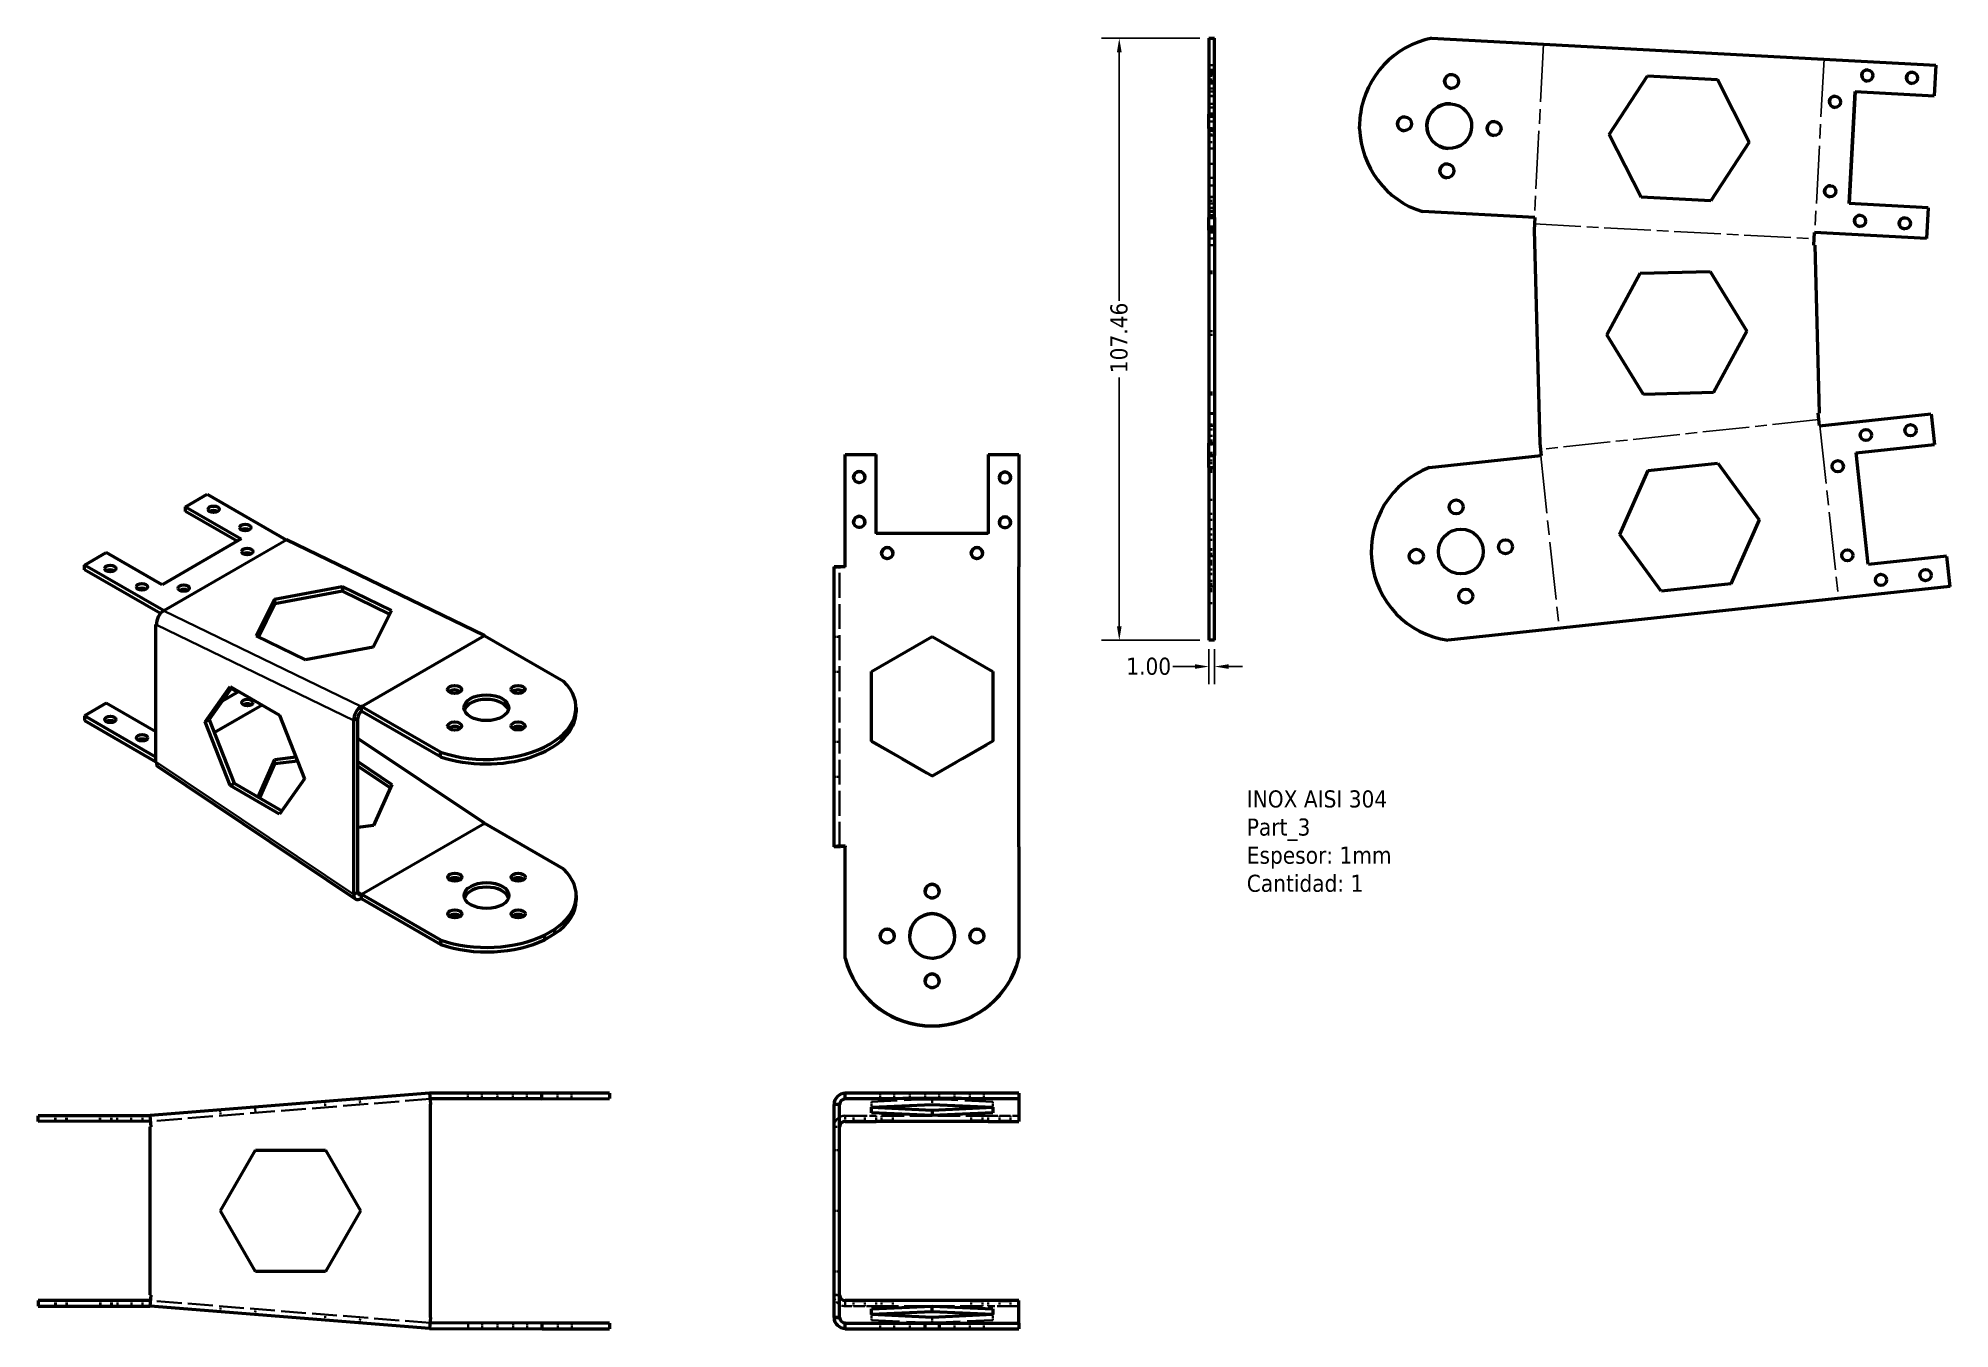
# Model space of a CAD drawing. Header units: millimetres. Extents: x 45 to 386, y 48 to 278.
import ezdxf

# ---------------------------------------------------------------- set-up
doc = ezdxf.new("R2010")
doc.units = ezdxf.units.MM
doc.linetypes.add('CHAIN', pattern=[0.3543, 0.2362, -0.0295, 0.0591, -0.0295])
doc.linetypes.add('DASHED', pattern=[0.2068, 0.1655, -0.0413])
for name, color, linetype, lineweight in [('Bend Centerline (ANSI)', 7, 'CHAIN', 25), ('Dimension (ANSI)', 7, 'Continuous', 25), ('Hidden (ANSI)', 7, 'DASHED', 35), ('Symbol (ANSI)', 7, 'Continuous', 25), ('Visible (ANSI)', 7, 'Continuous', 50), ('Visible Narrow (ANSI)', 7, 'Continuous', 35)]:
    doc.layers.add(name, color=color, linetype=linetype, lineweight=lineweight)
doc.styles.add('Note Text (ANSI)', font='tahoma.ttf')
doc.dimstyles.new('Default - mm (ANSI)', dxfattribs={"dimtxt": 3.048, "dimasz": 2.5, "dimexe": 3.175, "dimexo": 1.6002, "dimgap": 0.8, "dimtad": 0, "dimtoh": 1, "dimrnd": 1e-08, "dimzin": 4, "dimdsep": 46, "dimtxsty": 'Note Text (ANSI)', "dimcen": 0.09, "dimdle": 10, "dimclrd": 256, "dimclre": 256, "dimclrt": 256, "dimadec": 1, "dimazin": 1, "dimtfac": 1, "dimtofl": 0, "dimtmove": 0, "dimatfit": 3, "dimfxl": 0, "dimtolj": 1, "dimtzin": 4, "dimlwd": -1, "dimlwe": -1, "dimarcsym": 0})

msp = doc.modelspace()

# ---------------------------------------------------------------- texts
at = {"layer": 'Symbol (ANSI)', "insert": (260.401, 143.809), "char_height": 3.048, "width": 27.21711, "attachment_point": 1, "line_spacing_factor": 0.987884, "style": 'Note Text (ANSI)'}
msp.add_mtext('{\\fTahoma|b0|i0;INOX AISI 304\\P\\fTahoma|b0|i0;Part_3\\P\\fTahoma|b0|i0;Espesor: 1mm\\P\\fTahoma|b0|i0;Cantidad: 1}', dxfattribs=at)

# ---------------------------------------------------------------- blocks, each defined once
blk = doc.blocks.new('*D4')
at = {"layer": 'Defpoints', "color": 0}
for p in [(253.65, 278.07), (237.65, 170.61), (253.65, 170.61)]:
    blk.add_point(p, dxfattribs=at)
at = {"layer": 'Dimension (ANSI)'}
for p, q in [((252.05, 278.07), (234.47, 278.07)), ((237.65, 275.57), (237.65, 231.19)), ((237.65, 173.11), (237.65, 217.48)), ((252.05, 170.61), (234.47, 170.61))]:
    blk.add_line(p, q, dxfattribs=at)
for points in [[(237.23, 275.57), (238.07, 275.57), (237.65, 278.07)], [(237.23, 173.11), (238.07, 173.11), (237.65, 170.61)]]:
    blk.add_solid(points, dxfattribs=at)
at = {"layer": 'Dimension (ANSI)', "insert": (236.06, 218.28), "char_height": 3.048, "attachment_point": 1, "rotation": 90, "style": 'Note Text (ANSI)'}
blk.add_mtext('\\A1;107.46', dxfattribs=at)
blk = doc.blocks.new('*D5')
at = {"layer": 'Defpoints', "color": 0}
for p in [(253.65, 170.61), (254.65, 170.61), (254.65, 165.91)]:
    blk.add_point(p, dxfattribs=at)
at = {"layer": 'Dimension (ANSI)'}
for p, q in [((253.65, 169.01), (253.65, 162.74)), ((254.65, 169.01), (254.65, 162.74)), ((251.15, 165.91), (247.2, 165.91)), ((257.15, 165.91), (259.65, 165.91))]:
    blk.add_line(p, q, dxfattribs=at)
for points in [[(251.15, 166.33), (251.15, 165.5), (253.65, 165.91)], [(257.15, 166.33), (257.15, 165.5), (254.65, 165.91)]]:
    blk.add_solid(points, dxfattribs=at)
at = {"layer": 'Dimension (ANSI)', "insert": (238.9, 167.5), "char_height": 3.048, "attachment_point": 1, "style": 'Note Text (ANSI)'}
blk.add_mtext('\\A1;1.00', dxfattribs=at)

# ---------------------------------------------------------------- dimensions: what is measured, and where the dimension line sits
at = {"layer": 'Dimension (ANSI)'}
for base, p1, p2, angle, picture, middle in [((237.65, 170.607), (253.65, 278.068), (253.65, 170.607), 90, '*D4', (237.65, 224.337)), ((254.65, 165.915), (253.65, 170.607), (254.65, 170.607), 180, '*D5', (242.651, 165.915))]:
    dim = msp.add_linear_dim(base=base, p1=p1, p2=p2, angle=angle, dimstyle='Default - mm (ANSI)', override={"dimgap": 0.8, "dimtoh": 0, "dimdec": 2, "dimtol": 0, "dimlim": 0, "dimtp": 0, "dimtm": 0, "dimtdec": 2, "dimatfit": 1}, dxfattribs=at)
    dim.commit()
    dim.dimension.update_dxf_attribs({"geometry": picture, "text_midpoint": middle, "dimtype": 160})

# ---------------------------------------------------------------- linework, layer by layer
at = {"layer": 'Bend Centerline (ANSI)', "ltscale": 43.748238}
for p, q in [((313.366, 277.005), (311.719, 246.049)), ((363.411, 274.342), (361.763, 243.385)), ((362.684, 208.878), (365.979, 178.054)), ((312.852, 203.552), (316.147, 172.727))]:
    msp.add_line(p, q, dxfattribs=at)
at = {"layer": 'Bend Centerline (ANSI)', "ltscale": 35.282658}
for p, q in [((311.715, 244.916), (361.647, 242.259)), ((362.507, 209.997), (312.788, 204.682))]:
    msp.add_line(p, q, dxfattribs=at)
at = {"layer": 'Hidden (ANSI)', "ltscale": 1.903676}
for p, q in [((253.65, 273.28), (254.65, 273.28)), ((254.65, 271.337), (253.65, 271.337)), ((254.65, 270.673), (253.65, 270.673)), ((254.65, 267.788), (253.65, 267.788)), ((254.65, 260.86), (253.65, 260.86)), ((254.65, 259.531), (253.65, 259.531)), ((254.65, 249.717), (253.65, 249.717)), ((254.65, 249.053), (253.65, 249.053)), ((253.65, 247.816), (254.65, 247.816)), ((253.65, 243.388), (254.65, 243.388)), ((253.65, 242.324), (254.65, 242.324)), ((254.65, 241.13), (253.65, 241.13)), ((253.65, 241.121), (254.65, 241.121)), ((254.65, 236.451), (253.65, 236.451)), ((254.65, 236.118), (253.65, 236.118)), ((254.65, 225.797), (253.65, 225.797)), ((254.65, 225.13), (253.65, 225.13)), ((254.65, 214.808), (253.65, 214.808)), ((254.65, 214.475), (253.65, 214.475)), ((253.65, 211.138), (254.65, 211.138)), ((253.65, 211.121), (254.65, 211.121)), ((253.65, 211.002), (254.65, 211.002)), ((254.65, 209.091), (253.65, 209.091)), ((253.65, 208.872), (254.65, 208.872)), ((254.65, 208.24), (253.65, 208.24)), ((254.65, 207.091), (253.65, 207.091)), ((254.65, 206.24), (253.65, 206.24)), ((254.65, 205.533), (253.65, 205.533)), ((254.65, 204.037), (253.65, 204.037)), ((254.65, 202.676), (253.65, 202.676)), ((254.65, 202.231), (253.65, 202.231)), ((190.25, 199.734), (190.25, 199.733)), ((192.25, 199.734), (192.25, 199.733)), ((216.25, 199.656), (216.25, 199.654)), ((218.25, 199.656), (218.25, 199.654)), ((254.65, 200.902), (253.65, 200.902)), ((254.65, 200.676), (253.65, 200.676)), ((254.65, 195.646), (253.65, 195.646)), ((190.25, 191.734), (190.25, 191.733)), ((192.25, 191.734), (192.25, 191.733)), ((216.25, 191.656), (216.25, 191.654)), ((218.25, 191.656), (218.25, 191.654)), ((254.65, 193.146), (253.65, 193.146)), ((254.65, 192.131), (253.65, 192.131)), ((194.25, 189.656), (194.25, 189.654)), ((214.25, 189.656), (214.25, 189.654)), ((254.65, 190.441), (253.65, 190.441)), ((254.65, 189.474), (253.65, 189.474)), ((254.65, 188.541), (253.65, 188.541)), ((195.25, 186.156), (195.25, 186.154)), ((197.25, 186.156), (197.25, 186.154)), ((211.25, 186.156), (211.25, 186.154)), ((213.25, 186.156), (213.25, 186.154)), ((254.65, 186.841), (253.65, 186.841)), ((254.65, 186.766), (253.65, 186.766)), ((254.65, 186.041), (253.65, 186.041)), ((253.65, 185.646), (254.65, 185.646)), ((254.65, 184.766), (253.65, 184.766)), ((254.65, 184.341), (253.65, 184.341)), ((187.75, 183.575), (186.75, 183.575)), ((188.75, 183.654), (188.75, 183.734)), ((254.65, 184.15), (253.65, 184.15)), ((254.65, 183.23), (253.65, 183.23)), ((254.65, 182.441), (253.65, 182.441)), ((254.65, 182.379), (253.65, 182.379)), ((254.65, 181.23), (253.65, 181.23)), ((254.65, 180.703), (253.65, 180.703)), ((254.65, 180.379), (253.65, 180.379)), ((253.65, 180.177), (254.65, 180.177)), ((254.65, 179.736), (253.65, 179.736)), ((254.65, 179.374), (253.65, 179.374)), ((254.65, 177.236), (253.65, 177.236)), ((186.75, 171.233), (187.75, 171.233)), ((186.75, 164.983), (187.75, 164.983)), ((186.75, 152.483), (187.75, 152.483)), ((193.425, 152.582), (193.425, 152.503)), ((215.076, 152.582), (215.076, 152.503)), ((186.75, 146.233), (187.75, 146.233)), ((204.25, 146.352), (204.25, 146.272)), ((203, 125.812), (203, 125.811)), ((205.5, 125.812), (205.5, 125.811)), ((195, 117.812), (195, 117.811)), ((197.5, 117.812), (197.5, 117.811)), ((200.25, 117.812), (200.25, 117.811)), ((208.25, 117.812), (208.25, 117.811)), ((211, 117.812), (211, 117.811)), ((213.5, 117.812), (213.5, 117.811)), ((203, 109.812), (203, 109.811)), ((205.5, 109.812), (205.5, 109.811)), ((102.13, 88.74), (102.21, 87.743)), ((121.42, 89.752), (121.421, 88.752)), ((123.92, 89.755), (123.921, 88.755)), ((126.67, 89.758), (126.671, 88.758)), ((129.42, 89.762), (129.421, 88.762)), ((131.92, 89.765), (131.921, 88.765)), ((134.67, 89.769), (134.671, 88.769)), ((137.42, 89.772), (137.421, 88.772)), ((139.92, 89.775), (139.921, 88.775)), ((195, 89.763), (195, 88.763)), ((197.5, 89.763), (197.5, 88.763)), ((200.25, 89.763), (200.25, 88.763)), ((203, 89.774), (203, 88.774)), ((204.25, 88.74), (204.25, 87.743)), ((205.5, 89.774), (205.5, 88.774)), ((208.25, 89.763), (208.25, 88.763)), ((211, 89.763), (211, 88.763)), ((213.5, 89.763), (213.5, 88.763)), ((47.748, 85.724), (47.749, 84.724)), ((47.827, 85.724), (47.828, 84.724)), ((49.748, 85.727), (49.749, 84.727)), ((49.827, 85.727), (49.828, 84.727)), ((55.748, 85.734), (55.749, 84.734)), ((55.827, 85.735), (55.828, 84.735)), ((57.748, 85.737), (57.749, 84.737)), ((57.827, 85.737), (57.828, 84.737)), ((58.827, 85.738), (58.828, 84.738)), ((61.327, 85.742), (61.328, 84.742)), ((63.327, 85.744), (63.328, 84.744)), ((77.21, 86.746), (77.289, 85.749)), ((83.44, 87.244), (83.519, 86.248)), ((95.9, 88.241), (95.98, 87.244)), ((188.75, 84.752), (188.75, 85.749)), ((190.25, 85.736), (190.25, 84.736)), ((192.25, 85.736), (192.25, 84.736)), ((193.425, 88.241), (193.425, 87.244)), ((194.25, 85.738), (194.25, 84.738)), ((195.25, 85.743), (195.25, 84.743)), ((197.25, 85.743), (197.25, 84.743)), ((211.25, 85.743), (211.25, 84.743)), ((213.25, 85.743), (213.25, 84.743)), ((214.25, 85.738), (214.25, 84.738)), ((215.076, 88.241), (215.076, 87.244)), ((216.25, 85.736), (216.25, 84.736)), ((218.25, 85.736), (218.25, 84.736)), ((187.75, 83.755), (186.75, 83.755)), ((187.75, 83.743), (186.75, 83.743)), ((186.75, 79.571), (187.75, 79.571)), ((186.75, 68.746), (187.75, 68.746)), ((186.75, 57.921), (187.75, 57.921)), ((77.21, 50.746), (77.289, 51.743)), ((83.44, 50.248), (83.519, 51.244)), ((187.75, 53.749), (186.75, 53.749)), ((186.75, 53.737), (187.75, 53.737)), ((188.75, 52.74), (188.75, 51.743)), ((95.9, 49.251), (95.98, 50.248)), ((102.13, 48.752), (102.21, 49.749)), ((193.425, 49.251), (193.425, 50.248)), ((204.25, 48.752), (204.25, 49.749)), ((215.076, 49.251), (215.076, 50.248))]:
    msp.add_line(p, q, dxfattribs=at)
at = {"layer": 'Hidden (ANSI)', "ltscale": 1.903682}
for p, q in [((253.65, 272.428), (254.65, 272.428)), ((253.65, 272.002), (254.65, 272.002)), ((253.65, 271.617), (254.65, 271.618)), ((253.65, 270.428), (254.65, 270.428)), ((253.65, 270.002), (254.65, 270.002)), ((297.027, 271.616), (297.024, 271.616)), ((371.072, 270.429), (371.07, 270.429)), ((371.178, 272.426), (371.176, 272.426)), ((379.061, 270.004), (379.058, 270.004)), ((379.167, 272.001), (379.165, 272.001)), ((253.65, 269.117), (254.65, 269.118)), ((253.65, 268.538), (254.65, 268.538)), ((253.65, 267.727), (254.65, 267.727)), ((253.65, 266.379), (254.65, 266.379)), ((296.748, 266.373), (296.745, 266.373)), ((296.894, 269.119), (296.891, 269.119)), ((365.42, 267.725), (365.418, 267.726)), ((253.65, 265.727), (254.65, 265.727)), ((253.65, 264.054), (254.65, 264.054)), ((253.65, 263.204), (254.65, 263.204)), ((288.613, 264.052), (288.61, 264.052)), ((304.59, 263.202), (304.588, 263.202)), ((365.314, 265.728), (365.312, 265.728)), ((253.65, 261.554), (254.65, 261.554)), ((253.65, 260.704), (254.65, 260.704)), ((288.48, 261.556), (288.478, 261.556)), ((304.458, 260.705), (304.455, 260.706)), ((253.65, 258.379), (254.65, 258.379)), ((296.323, 258.384), (296.32, 258.385)), ((253.65, 255.64), (254.65, 255.64)), ((253.65, 253.14), (254.65, 253.14)), ((296.044, 253.142), (296.041, 253.142)), ((296.177, 255.638), (296.174, 255.638)), ((253.65, 251.749), (254.65, 251.75)), ((253.65, 249.749), (254.65, 249.75)), ((364.464, 249.751), (364.461, 249.751)), ((364.57, 251.748), (364.568, 251.748)), ((253.65, 248.566), (254.65, 248.566)), ((253.65, 246.46), (254.65, 246.46)), ((253.65, 246.035), (254.65, 246.035)), ((369.875, 246.459), (369.872, 246.459)), ((377.864, 246.034), (377.861, 246.034)), ((253.65, 244.46), (254.65, 244.46)), ((253.65, 244.035), (254.65, 244.035)), ((369.769, 244.462), (369.766, 244.462)), ((377.757, 244.036), (377.755, 244.036)), ((190.25, 199.692), (190.25, 199.69)), ((192.25, 199.692), (192.25, 199.69)), ((216.25, 199.613), (216.25, 199.612)), ((218.25, 199.613), (218.25, 199.612)), ((190.25, 191.692), (190.25, 191.69)), ((192.25, 191.692), (192.25, 191.69)), ((216.25, 191.613), (216.25, 191.612)), ((218.25, 191.613), (218.25, 191.612)), ((194.25, 189.613), (194.25, 189.612)), ((214.25, 189.613), (214.25, 189.612)), ((195.25, 186.113), (195.25, 186.112)), ((197.25, 186.113), (197.25, 186.112)), ((211.25, 186.113), (211.25, 186.112)), ((213.25, 186.113), (213.25, 186.112)), ((203, 125.759), (203, 125.758)), ((205.5, 125.759), (205.5, 125.758)), ((195, 117.759), (195, 117.758)), ((197.5, 117.759), (197.5, 117.758)), ((200.25, 117.759), (200.25, 117.758)), ((208.25, 117.759), (208.25, 117.758)), ((211, 117.759), (211, 117.758)), ((213.5, 117.759), (213.5, 117.758)), ((203, 109.759), (203, 109.758)), ((205.5, 109.759), (205.5, 109.758)), ((47.791, 52.768), (47.792, 51.768)), ((47.869, 52.768), (47.87, 51.768)), ((49.791, 52.765), (49.792, 51.765)), ((49.869, 52.765), (49.87, 51.765)), ((55.791, 52.758), (55.792, 51.758)), ((55.869, 52.757), (55.87, 51.757)), ((57.791, 52.755), (57.792, 51.755)), ((57.869, 52.755), (57.87, 51.755)), ((58.869, 52.754), (58.87, 51.754)), ((61.369, 52.75), (61.37, 51.75)), ((63.369, 52.748), (63.37, 51.748)), ((190.25, 52.756), (190.25, 51.756)), ((192.25, 52.756), (192.25, 51.756)), ((194.25, 52.754), (194.25, 51.754)), ((195.25, 52.749), (195.25, 51.749)), ((197.25, 52.749), (197.25, 51.749)), ((211.25, 52.749), (211.25, 51.749)), ((213.25, 52.749), (213.25, 51.749)), ((214.25, 52.754), (214.25, 51.754)), ((216.25, 52.756), (216.25, 51.756)), ((218.25, 52.756), (218.25, 51.756)), ((121.473, 48.74), (121.474, 47.74)), ((123.973, 48.737), (123.974, 47.737)), ((126.723, 48.734), (126.724, 47.734)), ((129.473, 48.73), (129.474, 47.73)), ((131.973, 48.727), (131.974, 47.727)), ((134.723, 48.723), (134.724, 47.723)), ((137.473, 48.72), (137.474, 47.72)), ((139.973, 48.717), (139.974, 47.717)), ((195, 48.728), (195, 47.728)), ((197.5, 48.728), (197.5, 47.728)), ((200.25, 48.728), (200.25, 47.728)), ((203, 48.718), (203, 47.718)), ((205.5, 48.718), (205.5, 47.718)), ((208.25, 48.728), (208.25, 47.728)), ((211, 48.728), (211, 47.728)), ((213.5, 48.728), (213.5, 47.728))]:
    msp.add_line(p, q, dxfattribs=at)
at = {"layer": 'Hidden (ANSI)', "ltscale": 10.470666}
for p, q in [((188.75, 203.733), (194.25, 203.733)), ((214.25, 203.733), (219.75, 203.733)), ((188.75, 85.72), (194.25, 85.72)), ((214.25, 85.72), (219.75, 85.72)), ((194.25, 51.772), (188.75, 51.772)), ((219.75, 51.772), (214.25, 51.772))]:
    msp.add_line(p, q, dxfattribs=at)
at = {"layer": 'Hidden (ANSI)', "ltscale": 24.17795}
for p, q in [((194.25, 189.654), (214.25, 189.654)), ((214.25, 189.613), (194.25, 189.613)), ((194.25, 189.612), (214.25, 189.612)), ((214.25, 85.738), (194.25, 85.738)), ((194.25, 51.754), (214.25, 51.754))]:
    msp.add_line(p, q, dxfattribs=at)
at = {"layer": 'Hidden (ANSI)', "ltscale": 0.078461}
for p, q in [((194.25, 189.613), (194.25, 189.654)), ((214.25, 189.654), (214.25, 189.613))]:
    msp.add_line(p, q, dxfattribs=at)
at = {"layer": 'Hidden (ANSI)', "ltscale": 0.263695}
msp.add_line((187.75, 183.575), (187.75, 183.713), dxfattribs=at)
at = {"layer": 'Hidden (ANSI)', "ltscale": 26.865015}
msp.add_line((187.75, 133.733), (187.75, 183.575), dxfattribs=at)
at = {"layer": 'Hidden (ANSI)', "ltscale": 30.222437}
for p, q in [((193.425, 152.503), (204.25, 146.272)), ((204.25, 146.272), (215.076, 152.503)), ((204.25, 88.74), (193.425, 88.241)), ((215.076, 88.241), (204.25, 88.74)), ((193.425, 49.251), (204.25, 48.752)), ((204.25, 48.752), (215.076, 49.251))]:
    msp.add_line(p, q, dxfattribs=at)
at = {"layer": 'Hidden (ANSI)', "ltscale": 0.033797}
msp.add_line((187.751, 133.733), (187.75, 133.733), dxfattribs=at)
at = {"layer": 'Hidden (ANSI)', "ltscale": 5.014007}
msp.add_line((202.933, 101.812), (205.567, 101.812), dxfattribs=at)
at = {"layer": 'Hidden (ANSI)', "ltscale": 26.865778}
for p, q in [((114.671, 88.74), (64.828, 84.752)), ((114.671, 48.752), (64.828, 52.74))]:
    msp.add_line(p, q, dxfattribs=at)
at = {"layer": 'Hidden (ANSI)', "ltscale": 0.039199}
for p, q in [((203, 88.774), (203, 88.753)), ((205.5, 88.774), (205.5, 88.753)), ((203, 48.739), (203, 48.718)), ((205.5, 48.739), (205.5, 48.718))]:
    msp.add_line(p, q, dxfattribs=at)
at = {"layer": 'Hidden (ANSI)', "ltscale": 0.01955}
for p, q in [((190.25, 84.736), (190.25, 84.725)), ((192.25, 84.736), (192.25, 84.725)), ((216.25, 84.736), (216.25, 84.725)), ((218.25, 84.736), (218.25, 84.725)), ((190.25, 52.767), (190.25, 52.756)), ((192.25, 52.767), (192.25, 52.756)), ((216.25, 52.767), (216.25, 52.756)), ((218.25, 52.767), (218.25, 52.756))]:
    msp.add_line(p, q, dxfattribs=at)
at = {"layer": 'Hidden (ANSI)', "ltscale": 31.972332}
for start_param, end_param in [(4.9630446, 6.20277), (0.0804153, 1.3201407)]:
    msp.add_ellipse((296.535, 262.379), major_axis=(-15.977, 0.85), ratio=0.9999967, start_param=start_param, end_param=end_param, dxfattribs=at)
at = {"layer": 'Hidden (ANSI)', "ltscale": 7.480934}
for centre in [(296.96, 270.367), (288.547, 262.804), (304.524, 261.954), (296.11, 254.39)]:
    msp.add_ellipse(centre, major_axis=(1.248, -0.066), ratio=0.9999967, start_param=4.7113568, end_param=7.8550138, dxfattribs=at)
at = {"layer": 'Hidden (ANSI)', "ltscale": 5.98571}
for centre in [(371.125, 271.428), (379.114, 271.002), (365.367, 266.727), (364.517, 250.749), (369.822, 245.46), (377.811, 245.035)]:
    msp.add_ellipse(centre, major_axis=(0.999, -0.053), ratio=0.9999967, start_param=4.7110988, end_param=7.8552718, dxfattribs=at)
at = {"layer": 'Hidden (ANSI)', "ltscale": 30.389196}
msp.add_ellipse((296.535, 262.379), major_axis=(3.994, -0.213), ratio=0.9999967, start_param=4.7120664, end_param=7.8543042, dxfattribs=at)
at = {"layer": 'Hidden (ANSI)', "ltscale": 6.061757}
for centre, start_param, end_param in [((191.25, 199.692), 1.5495335, 4.7336518), ((217.25, 199.613), 1.5495334, 4.7336519)]:
    msp.add_ellipse(centre, major_axis=(0, 1), ratio=0.9999975, start_param=start_param, end_param=end_param, dxfattribs=at)
at = {"layer": 'Hidden (ANSI)', "ltscale": 6.064213}
msp.add_ellipse((191.25, 199.69), major_axis=(0, 1), ratio=0.9999975, start_param=1.5488883, end_param=4.734297, dxfattribs=at)
at = {"layer": 'Hidden (ANSI)', "ltscale": 5.983243}
for centre in [(191.25, 199.733), (217.25, 199.654), (191.25, 191.733), (217.25, 191.654), (196.25, 186.154), (212.25, 186.154)]:
    msp.add_ellipse(centre, major_axis=(-1, 0.001), ratio=0.9999992, start_param=0, end_param=3.1428828, dxfattribs=at)
at = {"layer": 'Hidden (ANSI)', "ltscale": 6.064214}
msp.add_ellipse((217.25, 199.612), major_axis=(0, 1), ratio=0.9999975, start_param=1.5488882, end_param=4.7342971, dxfattribs=at)
at = {"layer": 'Hidden (ANSI)', "ltscale": 6.061808}
for centre, start_param, end_param in [((191.25, 191.692), 1.5495202, 4.7336651), ((217.25, 191.613), 1.5495201, 4.7336652)]:
    msp.add_ellipse(centre, major_axis=(0, 1), ratio=0.9999975, start_param=start_param, end_param=end_param, dxfattribs=at)
at = {"layer": 'Hidden (ANSI)', "ltscale": 6.064264}
msp.add_ellipse((191.25, 191.69), major_axis=(0, 1), ratio=0.9999975, start_param=1.548875, end_param=4.7343103, dxfattribs=at)
at = {"layer": 'Hidden (ANSI)', "ltscale": 6.064265}
msp.add_ellipse((217.25, 191.612), major_axis=(0, 1), ratio=0.9999975, start_param=1.5488748, end_param=4.7343105, dxfattribs=at)
at = {"layer": 'Hidden (ANSI)', "ltscale": 6.061843}
for centre in [(196.25, 186.113), (212.25, 186.113)]:
    msp.add_ellipse(centre, major_axis=(0, 1), ratio=0.9999975, start_param=1.5495109, end_param=4.7336744, dxfattribs=at)
at = {"layer": 'Hidden (ANSI)', "ltscale": 6.0643}
for centre in [(196.25, 186.112), (212.25, 186.112)]:
    msp.add_ellipse(centre, major_axis=(0, 1), ratio=0.9999975, start_param=1.5488657, end_param=4.7343196, dxfattribs=at)
at = {"layer": 'Hidden (ANSI)', "ltscale": 2.990344}
msp.add_ellipse((188.75, 183.575), major_axis=(-1, 0), ratio=0.0797452, start_param=4.712389, end_param=6.2831853, dxfattribs=at)
at = {"layer": 'Hidden (ANSI)', "ltscale": 7.576768}
msp.add_ellipse((204.25, 125.759), major_axis=(0, 1.25), ratio=0.9999975, start_param=1.5496286, end_param=4.7335567, dxfattribs=at)
at = {"layer": 'Hidden (ANSI)', "ltscale": 7.579226}
msp.add_ellipse((204.25, 125.758), major_axis=(0, 1.25), ratio=0.9999975, start_param=1.5491124, end_param=4.7340729, dxfattribs=at)
at = {"layer": 'Hidden (ANSI)', "ltscale": 7.478466}
for centre in [(204.25, 125.811), (196.25, 117.811), (212.25, 117.811), (204.25, 109.811)]:
    msp.add_ellipse(centre, major_axis=(-1.25, 0.001), ratio=0.9999992, start_param=0, end_param=3.1426248, dxfattribs=at)
at = {"layer": 'Hidden (ANSI)', "ltscale": 7.576819}
for centre in [(196.25, 117.759), (212.25, 117.759)]:
    msp.add_ellipse(centre, major_axis=(0, 1.25), ratio=0.9999975, start_param=1.5496179, end_param=4.7335674, dxfattribs=at)
at = {"layer": 'Hidden (ANSI)', "ltscale": 7.579276}
for centre in [(196.25, 117.758), (212.25, 117.758)]:
    msp.add_ellipse(centre, major_axis=(0, 1.25), ratio=0.9999975, start_param=1.5491017, end_param=4.7340836, dxfattribs=at)
at = {"layer": 'Hidden (ANSI)', "ltscale": 30.510963}
msp.add_ellipse((204.25, 117.759), major_axis=(0, 4), ratio=0.9999975, start_param=1.5641785, end_param=4.7190068, dxfattribs=at)
at = {"layer": 'Hidden (ANSI)', "ltscale": 30.514082}
msp.add_ellipse((204.25, 117.758), major_axis=(0, 4), ratio=0.9999975, start_param=1.5640172, end_param=4.7191681, dxfattribs=at)
at = {"layer": 'Hidden (ANSI)', "ltscale": 30.386026}
msp.add_ellipse((204.25, 117.811), major_axis=(-4, 0.001), ratio=0.9999992, start_param=0, end_param=3.1419152, dxfattribs=at)
at = {"layer": 'Hidden (ANSI)', "ltscale": 7.57687}
msp.add_ellipse((204.25, 109.759), major_axis=(0, 1.25), ratio=0.9999975, start_param=1.5496073, end_param=4.733578, dxfattribs=at)
at = {"layer": 'Hidden (ANSI)', "ltscale": 7.579327}
msp.add_ellipse((204.25, 109.758), major_axis=(0, 1.25), ratio=0.9999975, start_param=1.5490911, end_param=4.7340942, dxfattribs=at)
at = {"layer": 'Hidden (ANSI)', "ltscale": 14.952118}
for centre in [(196.25, 89.763), (204.25, 89.774), (204.25, 89.753), (212.25, 89.763)]:
    msp.add_ellipse(centre, major_axis=(-1.25, 0), ratio=0.0012902, dxfattribs=at)
at = {"layer": 'Hidden (ANSI)', "ltscale": 30.382908}
msp.add_ellipse((204.25, 89.763), major_axis=(-4, 0), ratio=0.0012902, dxfattribs=at)
at = {"layer": 'Hidden (ANSI)', "ltscale": 5.980787}
for centre, start_param, end_param in [((188.75, 83.755), 4.712389, 6.2831853), ((188.75, 53.737), 0, 1.5707963)]:
    msp.add_ellipse(centre, major_axis=(-2, 0), ratio=0.9968153, start_param=start_param, end_param=end_param, dxfattribs=at)
at = {"layer": 'Hidden (ANSI)', "ltscale": 11.961675}
for centre in [(191.25, 85.736), (191.25, 85.725), (196.25, 85.743), (212.25, 85.743), (217.25, 85.736), (217.25, 85.725)]:
    msp.add_ellipse(centre, major_axis=(-1, 0), ratio=0.0012902, dxfattribs=at)
at = {"layer": 'Hidden (ANSI)', "ltscale": 11.961695}
for centre in [(191.25, 51.767), (191.25, 51.756), (196.25, 51.749), (212.25, 51.749), (217.25, 51.767), (217.25, 51.756)]:
    msp.add_ellipse(centre, major_axis=(-1, 0), ratio=0.0012902, dxfattribs=at)
at = {"layer": 'Hidden (ANSI)', "ltscale": 14.952144}
for centre in [(196.25, 47.728), (204.25, 47.739), (204.25, 47.718), (212.25, 47.728)]:
    msp.add_ellipse(centre, major_axis=(-1.25, 0), ratio=0.0012902, dxfattribs=at)
at = {"layer": 'Hidden (ANSI)', "ltscale": 30.382957}
msp.add_ellipse((204.25, 47.728), major_axis=(-4, 0), ratio=0.0012902, dxfattribs=at)
at = {"layer": 'Visible (ANSI)'}
for p, q in [((253.65, 278.068), (254.65, 278.068)), ((253.65, 278.068), (253.65, 264.51)), ((254.65, 264.541), (254.65, 278.068)), ((293.393, 278.068), (383.361, 273.28)), ((383.361, 273.28), (383.068, 267.788)), ((325.082, 260.86), (331.899, 271.337)), ((331.899, 271.337), (344.381, 270.673)), ((344.381, 270.673), (350.047, 259.531)), ((367.903, 248.566), (368.966, 268.538)), ((368.969, 268.538), (367.906, 248.566)), ((368.966, 268.538), (383.068, 267.788)), ((253.65, 261.943), (253.65, 264.51)), ((254.65, 261.911), (254.65, 264.541)), ((280.54, 261.911), (280.679, 264.541)), ((253.65, 261.943), (253.65, 247.112)), ((254.65, 247.112), (254.65, 261.911)), ((330.748, 249.717), (325.082, 260.86)), ((350.047, 259.531), (343.231, 249.053)), ((343.231, 249.053), (330.748, 249.717)), ((254.65, 247.112), (253.65, 247.112)), ((253.65, 247.112), (253.65, 246.046)), ((253.65, 246.046), (254.65, 246.046)), ((253.65, 243.813), (253.65, 246.046)), ((254.65, 246.046), (254.65, 247.112)), ((254.65, 246.046), (254.65, 243.813)), ((311.775, 246.046), (291.746, 247.112)), ((311.775, 246.046), (311.656, 243.813)), ((382.005, 247.816), (367.903, 248.566)), ((382.005, 247.816), (381.713, 242.324)), ((254.65, 243.813), (253.65, 243.813)), ((253.65, 243.813), (253.65, 243.787)), ((253.65, 243.787), (253.65, 205.807)), ((253.65, 243.787), (254.65, 243.787)), ((254.65, 243.813), (254.65, 243.787)), ((254.65, 243.787), (254.65, 205.807)), ((311.656, 243.787), (312.669, 205.807)), ((361.587, 241.13), (361.707, 243.388)), ((381.713, 242.324), (361.707, 243.388)), ((361.587, 241.13), (361.745, 241.121)), ((361.745, 241.121), (362.545, 211.138)), ((324.658, 225.13), (330.617, 236.118)), ((330.617, 236.118), (343.113, 236.451)), ((343.113, 236.451), (349.649, 225.797)), ((331.195, 214.475), (324.658, 225.13)), ((349.649, 225.797), (343.69, 214.808)), ((343.69, 214.808), (331.195, 214.475)), ((362.387, 211.121), (362.545, 211.138)), ((362.627, 208.872), (362.387, 211.121)), ((362.627, 208.872), (382.548, 211.002)), ((382.548, 211.002), (383.133, 205.533)), ((253.65, 205.807), (253.65, 205.781)), ((253.65, 205.807), (254.65, 205.807)), ((253.65, 203.558), (253.65, 205.781)), ((253.65, 205.781), (254.65, 205.781)), ((254.65, 205.807), (254.65, 205.781)), ((254.65, 205.781), (254.65, 203.558)), ((312.67, 205.781), (312.908, 203.558)), ((369.134, 204.037), (383.133, 205.533)), ((188.75, 203.734), (194.25, 203.734)), ((188.75, 183.813), (188.75, 203.734)), ((194.25, 189.656), (194.25, 203.734)), ((214.25, 203.734), (214.25, 189.656)), ((214.25, 203.734), (219.75, 203.734)), ((219.75, 203.734), (219.75, 183.813)), ((253.65, 201.431), (253.65, 203.558)), ((253.65, 203.558), (254.65, 203.558)), ((253.65, 201.431), (253.65, 170.607)), ((253.65, 201.431), (254.65, 201.431)), ((254.65, 201.431), (254.65, 203.558)), ((254.65, 170.607), (254.65, 201.431)), ((293.018, 201.431), (312.908, 203.558)), ((332.05, 200.902), (344.479, 202.231)), ((344.479, 202.231), (351.844, 192.131)), ((371.26, 184.15), (369.134, 204.037)), ((326.986, 189.474), (332.05, 200.902)), ((71.024, 194.426), (74.913, 196.671)), ((71.025, 193.609), (71.024, 194.426)), ((71.024, 194.426), (80.979, 188.693)), ((74.913, 196.671), (89, 188.56)), ((80.271, 188.285), (71.025, 193.609)), ((351.844, 192.131), (346.78, 180.703)), ((80.979, 188.693), (66.837, 180.528)), ((124.3, 171.437), (89.055, 188.53)), ((214.25, 189.656), (194.25, 189.656)), ((334.351, 179.374), (326.986, 189.474)), ((52.993, 184.016), (56.882, 186.261)), ((66.837, 180.528), (56.882, 186.261)), ((385.259, 185.646), (371.26, 184.15)), ((385.259, 185.646), (385.843, 180.177)), ((52.994, 183.199), (52.993, 184.016)), ((67.079, 175.904), (52.993, 184.016)), ((66.561, 175.386), (52.994, 183.199)), ((187.75, 183.733), (186.75, 183.733)), ((186.75, 183.575), (186.75, 183.733)), ((186.75, 133.733), (186.75, 183.575)), ((187.75, 183.713), (187.75, 183.733)), ((188.75, 183.734), (188.75, 183.813)), ((219.75, 183.813), (219.75, 183.734)), ((219.75, 133.891), (219.75, 183.734)), ((83.657, 171.373), (86.906, 177.929)), ((86.906, 177.929), (98.966, 180.212)), ((86.906, 177.929), (86.963, 177.082)), ((99.023, 179.365), (86.963, 177.082)), ((98.966, 180.212), (107.777, 175.939)), ((98.966, 180.212), (99.023, 179.365)), ((107.45, 175.278), (99.023, 179.365)), ((385.843, 180.177), (296.313, 170.607)), ((346.78, 180.703), (334.351, 179.374)), ((86.963, 177.082), (84.041, 171.187)), ((107.777, 175.939), (104.528, 169.383)), ((65.829, 173.481), (65.722, 173.419)), ((65.833, 173.365), (65.722, 173.419)), ((65.722, 148.93), (65.722, 173.419)), ((92.468, 167.1), (83.657, 171.373)), ((124.411, 171.379), (138.475, 163.279)), ((193.425, 165.042), (204.25, 171.273)), ((204.25, 171.193), (193.425, 164.963)), ((204.25, 171.273), (215.076, 165.042)), ((204.25, 171.273), (204.25, 171.193)), ((215.076, 164.963), (204.25, 171.193)), ((254.65, 170.607), (253.65, 170.607)), ((104.528, 169.383), (92.468, 167.1)), ((193.425, 152.582), (193.425, 165.042)), ((215.076, 165.042), (215.076, 152.582)), ((74.56, 156.071), (78.98, 162.359)), ((79.279, 162.186), (75.267, 156.48)), ((80.526, 161.466), (77.574, 159.761)), ((78.98, 162.359), (87.819, 157.255)), ((80.303, 161.336), (79.15, 162.003)), ((52.994, 157.113), (52.993, 156.297)), ((56.883, 159.358), (52.994, 157.113)), ((65.722, 149.746), (52.994, 157.113)), ((65.722, 154.242), (56.883, 159.358)), ((87.819, 157.255), (92.238, 145.865)), ((102.436, 157.935), (102.379, 158.782)), ((116.555, 150.624), (102.49, 158.723)), ((116.556, 149.807), (102.491, 157.906)), ((140.709, 158.585), (140.709, 157.768)), ((52.993, 156.297), (65.727, 148.926)), ((74.56, 156.071), (75.267, 156.48)), ((78.98, 144.681), (74.56, 156.071)), ((75.267, 156.48), (79.687, 145.089)), ((101.784, 156.696), (101.076, 156.302)), ((101.784, 156.681), (101.077, 156.273)), ((101.077, 125.251), (101.077, 156.273)), ((101.784, 125.659), (101.784, 156.681)), ((124.356, 137.941), (101.784, 153.058)), ((116.556, 149.807), (116.555, 150.624)), ((204.25, 146.352), (193.425, 152.582)), ((215.076, 152.582), (204.25, 146.352)), ((65.833, 148.855), (65.722, 148.93)), ((101.379, 124.405), (66.135, 148.009)), ((84.001, 142.598), (86.963, 149.316)), ((86.906, 148.535), (84.231, 142.466)), ((86.906, 148.535), (86.963, 149.316)), ((91.008, 149.035), (86.906, 148.535)), ((86.963, 149.316), (90.721, 149.774)), ((101.784, 148.936), (107.834, 144.885)), ((107.555, 144.252), (101.784, 148.117)), ((78.98, 144.681), (79.687, 145.089)), ((87.819, 139.578), (78.98, 144.681)), ((79.687, 145.089), (88.227, 140.159)), ((92.238, 145.865), (87.819, 139.578)), ((107.834, 144.885), (104.584, 137.515)), ((104.584, 137.515), (101.784, 137.174)), ((138.512, 129.745), (124.411, 137.907)), ((187.75, 133.733), (186.75, 133.733)), ((187.751, 133.733), (186.751, 133.734)), ((188.75, 133.891), (188.75, 133.734)), ((188.75, 113.844), (188.75, 133.734)), ((219.75, 133.734), (219.75, 133.891)), ((219.75, 133.734), (219.75, 113.844)), ((101.076, 125.223), (101.784, 125.645)), ((101.784, 125.659), (101.077, 125.251)), ((102.436, 125.286), (102.379, 124.504)), ((102.49, 124.435), (116.593, 116.272)), ((116.592, 117.089), (102.491, 125.251)), ((140.746, 125.035), (140.747, 124.218)), ((116.593, 116.272), (116.592, 117.089)), ((135.091, 117.16), (136.953, 118.235)), ((135.114, 117.989), (136.932, 119.038)), ((188.75, 113.843), (188.75, 113.844)), ((188.75, 113.791), (188.75, 113.843)), ((188.75, 113.79), (188.75, 113.791)), ((219.75, 113.844), (219.75, 113.843)), ((219.75, 113.791), (219.75, 113.843)), ((219.75, 113.791), (219.75, 113.79)), ((202.965, 101.811), (205.536, 101.811)), ((114.591, 89.737), (64.748, 85.749)), ((114.591, 89.737), (114.748, 87.778)), ((134.638, 89.769), (114.748, 89.743)), ((134.64, 88.769), (114.75, 88.743)), ((146.67, 89.784), (134.638, 89.769)), ((134.64, 88.769), (134.638, 89.769)), ((134.64, 88.769), (146.671, 88.784)), ((146.67, 89.784), (146.671, 88.784)), ((188.75, 88.769), (188.75, 89.769)), ((188.75, 88.769), (188.75, 88.743)), ((188.75, 88.743), (188.75, 88.74)), ((219.75, 89.769), (219.75, 88.769)), ((219.75, 88.769), (219.75, 88.743)), ((219.75, 88.743), (219.75, 88.74)), ((219.75, 88.74), (219.75, 84.752)), ((64.67, 85.746), (44.748, 85.72)), ((44.75, 84.72), (44.748, 85.72)), ((64.908, 83.755), (64.748, 85.749)), ((114.748, 87.778), (114.75, 87.743)), ((114.75, 87.761), (114.748, 87.778)), ((114.75, 87.761), (114.75, 87.743)), ((114.75, 49.749), (114.75, 87.743)), ((187.75, 87.743), (186.75, 87.743)), ((186.75, 49.749), (186.75, 87.743)), ((187.751, 87.761), (186.751, 87.778)), ((187.75, 49.749), (187.75, 87.743)), ((193.425, 87.244), (204.25, 87.743)), ((193.425, 86.248), (193.425, 87.244)), ((193.425, 87.244), (204.25, 86.746)), ((204.25, 85.749), (193.425, 86.248)), ((204.25, 87.743), (215.076, 87.244)), ((204.25, 86.746), (215.076, 87.244)), ((204.25, 86.746), (204.25, 85.749)), ((215.076, 86.248), (204.25, 85.749)), ((215.076, 87.244), (215.076, 86.248)), ((64.671, 84.746), (44.75, 84.72)), ((64.908, 83.755), (64.75, 83.743)), ((64.75, 53.749), (64.75, 83.743)), ((188.75, 84.746), (188.75, 84.752)), ((188.75, 84.746), (188.75, 84.72)), ((188.75, 84.72), (194.25, 84.72)), ((194.25, 84.738), (214.25, 84.738)), ((194.25, 84.72), (194.25, 84.738)), ((214.25, 84.738), (214.25, 84.72)), ((214.25, 84.72), (219.75, 84.72)), ((219.75, 84.746), (219.75, 84.752)), ((219.75, 84.746), (219.75, 84.72)), ((77.25, 68.746), (83.5, 79.571)), ((83.5, 79.571), (96, 79.571)), ((96, 79.571), (102.25, 68.746)), ((83.5, 57.921), (77.25, 68.746)), ((102.25, 68.746), (96, 57.921)), ((96, 57.921), (83.5, 57.921)), ((44.75, 52.772), (44.748, 51.772)), ((44.748, 51.772), (64.67, 51.746)), ((64.671, 52.746), (44.75, 52.772)), ((64.748, 51.743), (64.908, 53.737)), ((114.591, 47.755), (64.748, 51.743)), ((64.908, 53.737), (64.75, 53.749)), ((194.25, 52.772), (188.75, 52.772)), ((188.75, 52.746), (188.75, 52.772)), ((188.75, 52.746), (188.75, 52.74)), ((193.425, 51.244), (204.25, 51.743)), ((193.425, 50.248), (193.425, 51.244)), ((194.25, 52.754), (194.25, 52.772)), ((214.25, 52.754), (194.25, 52.754)), ((204.25, 50.746), (204.25, 51.743)), ((204.25, 51.743), (215.076, 51.244)), ((214.25, 52.772), (214.25, 52.754)), ((219.75, 52.772), (214.25, 52.772)), ((215.076, 51.244), (215.076, 50.248)), ((219.75, 52.746), (219.75, 52.772)), ((219.75, 52.746), (219.75, 52.74)), ((219.75, 48.752), (219.75, 52.74)), ((114.748, 49.714), (114.591, 47.755)), ((114.75, 49.749), (114.748, 49.714)), ((114.748, 49.714), (114.75, 49.731)), ((114.75, 49.749), (114.75, 49.731)), ((134.691, 48.723), (114.75, 48.749)), ((146.671, 48.708), (134.691, 48.723)), ((134.693, 47.723), (134.691, 48.723)), ((187.75, 49.749), (186.75, 49.749)), ((186.751, 49.714), (187.751, 49.731)), ((188.75, 48.749), (188.75, 48.752)), ((188.75, 48.723), (188.75, 48.749)), ((188.75, 47.723), (188.75, 48.723)), ((204.25, 50.746), (193.425, 50.248)), ((204.25, 49.749), (193.425, 50.248)), ((202.965, 48.708), (205.536, 48.708)), ((215.076, 50.248), (204.25, 50.746)), ((215.076, 50.248), (204.25, 49.749)), ((219.75, 48.749), (219.75, 48.752)), ((219.75, 48.723), (219.75, 48.749)), ((219.75, 48.723), (219.75, 47.723)), ((114.748, 47.749), (134.693, 47.723)), ((134.693, 47.723), (146.67, 47.708)), ((202.933, 47.708), (205.567, 47.708))]:
    msp.add_line(p, q, dxfattribs=at)
for centre, radius in [((370.882, 207.24), 1), ((378.837, 208.091), 1), ((365.867, 201.676), 1), ((297.762, 194.396), 1.25), ((298.612, 186.441), 4), ((306.567, 187.291), 1.25), ((290.657, 185.591), 1.25), ((367.567, 185.766), 1), ((373.568, 181.379), 1), ((381.522, 182.23), 1), ((299.462, 178.486), 1.25)]:
    msp.add_circle(centre, radius, dxfattribs=at)
for centre, radius, start, end in [((298.612, 186.441), 16, 110.46296, 261.73994), ((114.751, 87.743), 2, 90.07392, 94.57392), ((114.751, 87.743), 1, 90.07392, 94.57392), ((64.668, 86.746), 1, 270.07392, 274.57392), ((64.668, 86.746), 2, 270.07392, 274.57392), ((64.668, 50.746), 1, 85.42608, 89.92608), ((64.668, 50.746), 2, 85.42608, 89.92608), ((114.751, 49.749), 2, 265.42608, 269.92608), ((114.751, 49.749), 1, 265.42608, 269.92608)]:
    msp.add_arc(centre, radius, start, end, dxfattribs=at)
for centre, major_axis, ratio, start_param, end_param in [((296.533, 262.379), (-15.977, 0.85), 0.9999967, 4.9630446, 6.2007868), ((296.96, 270.367), (1.248, -0.066), 0.9999967, 1.5718285, 4.7113568), ((371.125, 271.428), (0.999, -0.053), 0.9999967, 1.5720865, 4.7110988), ((379.114, 271.002), (0.999, -0.053), 0.9999967, 1.5720865, 4.7110988), ((296.535, 262.379), (3.994, -0.213), 0.9999967, 1.5711189, 4.7120664), ((365.367, 266.727), (0.999, -0.053), 0.9999967, 1.5720865, 4.7110988), ((288.547, 262.804), (1.248, -0.066), 0.9999967, 1.5718285, 4.7113568), ((304.524, 261.954), (1.248, -0.066), 0.9999967, 1.5718285, 4.7113568), ((296.533, 262.379), (-15.977, 0.85), 0.9999967, 0.0823985, 1.3201407), ((296.11, 254.39), (1.248, -0.066), 0.9999967, 1.5718285, 4.7113568), ((364.517, 250.749), (0.999, -0.053), 0.9999967, 1.5720865, 4.7110988), ((369.822, 245.46), (0.999, -0.053), 0.9999967, 1.5720865, 4.7110988), ((377.811, 245.035), (0.999, -0.053), 0.9999967, 1.5720865, 4.7110988), ((191.25, 199.733), (1, 0.001), 0.9999992, 0, 3.1403025), ((191.25, 199.692), (0, 1), 0.9999975, 4.7336518, 7.8327188), ((191.25, 199.69), (0, 1), 0.9999975, 4.734297, 7.8320736), ((217.25, 199.654), (1, 0.001), 0.9999992, 0, 3.1403025), ((217.25, 199.613), (0, 1), 0.9999975, 4.7336519, 7.8327187), ((217.25, 199.612), (0, 1), 0.9999975, 4.7342971, 7.8320735), ((76.03, 193.173), (-1, -0.001), 0.5766049, 3.9289311, 5.4958469), ((191.25, 191.733), (1, 0.001), 0.9999992, 0, 3.1403025), ((191.25, 191.692), (0, 1), 0.9999975, 4.7336651, 7.8327055), ((191.25, 191.69), (0, 1), 0.9999975, 4.7343103, 7.8320603), ((217.25, 191.654), (1, 0.001), 0.9999992, 0, 3.1403025), ((217.25, 191.613), (0, 1), 0.9999975, 4.7336652, 7.8327054), ((217.25, 191.612), (0, 1), 0.9999975, 4.7343105, 7.8320602), ((81.687, 189.916), (-1, -0.001), 0.5766049, 3.9289311, 5.4958469), ((88.999, 189.377), (0.5, -0.866), 0.5773503, 5.4990773, 5.5776171), ((82.04, 185.635), (-1, -0.001), 0.5766049, 3.9289311, 5.4958469), ((196.25, 186.154), (1, 0.001), 0.9999992, 0, 3.1403025), ((196.25, 186.113), (0, 1), 0.9999975, 4.7336744, 7.8326962), ((196.25, 186.112), (0, 1), 0.9999975, 4.7343196, 7.832051), ((212.25, 186.154), (1, 0.001), 0.9999992, 0, 3.1403025), ((212.25, 186.113), (0, 1), 0.9999975, 4.7336744, 7.8326962), ((212.25, 186.112), (0, 1), 0.9999975, 4.7343196, 7.832051), ((57.59, 182.591), (-1, -0.001), 0.5766049, 3.9289311, 5.4958469), ((188.75, 183.575), (-2, 0), 0.0797452, 4.712389, 6.2831853), ((63.247, 179.333), (-1, -0.001), 0.5766049, 3.9289311, 5.4958469), ((70.727, 179.103), (-1, -0.001), 0.5766049, 3.9289311, 5.4958469), ((67.248, 174.182), (-0.873, -1.8), 0.6215525, 3.8837591, 5.4545554), ((67.078, 176.721), (-0.5, 0.866), 0.5773503, 2.3574847, 2.4360245), ((124.412, 169.745), (1, -1.732), 0.5773503, 2.3574847, 2.4360245), ((124.709, 158.568), (16, 0.018), 0.5766049, 4.1770022, 6.8172836), ((119.053, 161.008), (-1.25, -0.001), 0.5766049, 3.7441872, 5.6805908), ((130.366, 161.017), (-1.25, -0.001), 0.5766049, 3.7441872, 5.6805908), ((82.07, 158.678), (-1, 0.001), 0.5780947, 3.9276409, 5.4997241), ((102.492, 157.089), (0.873, 1.8), 0.6215525, 0.7421664, 2.2952145), ((102.492, 157.089), (-0.436, -0.9), 0.6215525, 3.8837591, 5.4368071), ((102.492, 157.089), (-1, 1.732), 0.5773503, 5.4990773, 5.5776171), ((102.492, 157.089), (-0.5, 0.866), 0.5773503, 5.4990773, 5.5776171), ((124.709, 157.751), (16, 0.018), 0.5766049, 4.1770022, 6.2831853), ((124.709, 157.751), (4, 0.004), 0.5766049, 0.1780588, 2.9635339), ((57.62, 155.663), (-1, 0.001), 0.5780947, 3.9276409, 5.4997241), ((102.491, 157.089), (0.937, 1.768), 0.5998737, 2.3168622, 2.3346105), ((102.491, 157.089), (0.498, 0.869), 0.5773444, 2.3352565, 2.3530047), ((119.053, 154.485), (-1.25, -0.001), 0.5766049, 3.7441872, 5.6805908), ((130.366, 154.493), (-1.25, -0.001), 0.5766049, 3.7441872, 5.6805908), ((63.277, 152.388), (-1, 0.001), 0.5780947, 3.9276409, 5.4997241), ((67.248, 149.671), (-1.113, -1.662), 0.5294706, 5.5346394, 6.2831853), ((124.412, 138.723), (-0.5, 0.866), 0.5773503, 2.2763645, 2.3549043), ((188.75, 133.733), (2, 0), 0.0398726, 3.1238444, 3.1415927), ((188.75, 133.731), (-2, 0), 0.0797452, 4.712389, 6.2654371), ((188.75, 133.731), (-1, 0), 0.0797452, 4.712389, 6.2654371), ((124.746, 125.041), (16, -0.018), 0.5780947, 5.5788517, 6.8185771), ((119.09, 127.498), (-1.25, 0.001), 0.5780947, 3.7437089, 5.6836561), ((124.747, 124.224), (-4, 0.004), 0.5780947, 3.3204812, 6.1068838), ((130.404, 127.49), (-1.25, 0.001), 0.5780947, 3.7437089, 5.6836561), ((204.25, 125.811), (1.25, 0.001), 0.9999992, 0, 3.1405605), ((204.25, 125.759), (0, 1.25), 0.9999975, 4.7335567, 7.8328139), ((204.25, 125.758), (0, 1.25), 0.9999975, 4.7340729, 7.8322977), ((102.492, 126.067), (-1.113, -1.662), 0.5294706, 5.5523876, 7.1054357), ((102.491, 126.068), (-1.057, -1.699), 0.5539064, 5.5161814, 5.5339297), ((102.492, 126.067), (-0.556, -0.831), 0.5294706, 5.5523876, 7.1054357), ((102.491, 126.068), (-0.498, -0.869), 0.5773444, 5.4945974, 5.5123456), ((102.492, 126.067), (1, -1.732), 0.5773503, 5.4179572, 5.496497), ((102.492, 126.067), (-0.5, 0.866), 0.5773503, 2.2763645, 2.3549043), ((124.747, 124.224), (-16, 0.018), 0.5780947, 2.4392423, 3.1428862), ((119.09, 120.958), (-1.25, 0.001), 0.5780947, 3.7437089, 5.6836561), ((130.404, 120.95), (-1.25, 0.001), 0.5780947, 3.7437089, 5.6836561), ((204.25, 117.811), (4, 0.001), 0.9999992, 0, 3.1412701), ((204.25, 117.759), (0, 4), 0.9999975, 4.7190068, 7.8473638), ((204.25, 117.758), (0, 4), 0.9999975, 4.7191681, 7.8472026), ((124.746, 125.041), (16, -0.018), 0.5780947, 4.1782957, 5.4180211), ((124.747, 124.224), (-16, 0.018), 0.5780947, 1.0367031, 2.2744452), ((196.25, 117.811), (1.25, 0.001), 0.9999992, 0, 3.1405605), ((196.25, 117.759), (0, 1.25), 0.9999975, 4.7335674, 7.8328032), ((196.25, 117.758), (0, 1.25), 0.9999975, 4.7340836, 7.832287), ((212.25, 117.811), (1.25, 0.001), 0.9999992, 0, 3.1405605), ((212.25, 117.759), (0, 1.25), 0.9999975, 4.7335674, 7.8328032), ((212.25, 117.758), (0, 1.25), 0.9999975, 4.7340836, 7.832287), ((204.25, 117.812), (-16, 0), 0.9999992, 0.2506557, 2.890937), ((204.25, 117.811), (16, 0), 0.9999992, 3.3922483, 6.0325296), ((204.25, 117.759), (0, -16), 0.9999975, 4.9630446, 6.20277), ((204.25, 117.758), (0, -16), 0.9999975, 4.9630446, 6.2007868), ((204.25, 117.759), (0, -16), 0.9999975, 0.0804153, 1.3201407), ((204.25, 117.758), (0, -16), 0.9999975, 0.0823985, 1.3201407), ((204.25, 109.811), (1.25, 0.001), 0.9999992, 0, 3.1405605), ((204.25, 109.759), (0, 1.25), 0.9999975, 4.733578, 7.8327926), ((204.25, 109.758), (0, 1.25), 0.9999975, 4.7340942, 7.8322764), ((188.75, 87.743), (-2, 0), 0.9968153, 4.712389, 6.2654371), ((188.75, 87.743), (-1, 0), 0.9968153, 4.712389, 6.2654371), ((204.25, 89.763), (-16, 0), 0.0012902, 3.3922483, 6.0325296), ((204.25, 88.763), (16, 0), 0.0012902, 0.2506557, 2.890937), ((188.75, 87.743), (0, 2), 0.9999949, 1.5530481, 1.5707963), ((188.75, 87.743), (0, 1.003), 0.9968153, 1.5530481, 1.5707963), ((188.75, 83.755), (-1, 0), 0.9968153, 4.712389, 6.2831853), ((188.75, 53.737), (-1, 0), 0.9968153, 0, 1.5707963), ((188.75, 49.749), (0, -2), 0.9999949, 4.712389, 4.7301372), ((188.75, 49.749), (-2, 0), 0.9968153, 0.0177483, 1.5707963), ((188.75, 49.749), (0, -1.003), 0.9968153, 4.712389, 4.7301372), ((188.75, 49.749), (-1, 0), 0.9968153, 0.0177483, 1.5707963), ((204.25, 48.728), (16, 0), 0.0012902, 3.3922483, 4.6319737), ((204.25, 48.728), (16, 0), 0.0012902, 4.7928043, 6.0325296), ((204.25, 47.728), (-16, 0), 0.0012902, 0.2506557, 1.4883978), ((204.25, 47.728), (-16, 0), 0.0012902, 1.6531949, 2.890937)]:
    msp.add_ellipse(centre, major_axis=major_axis, ratio=ratio, start_param=start_param, end_param=end_param, dxfattribs=at)
for centre, major_axis, ratio in [((296.958, 270.368), (1.248, -0.066), 0.9999967), ((371.123, 271.428), (0.999, -0.053), 0.9999967), ((379.111, 271.002), (0.999, -0.053), 0.9999967), ((296.533, 262.379), (3.994, -0.213), 0.9999967), ((365.365, 266.727), (0.999, -0.053), 0.9999967), ((288.544, 262.804), (1.248, -0.066), 0.9999967), ((304.521, 261.954), (1.248, -0.066), 0.9999967), ((296.108, 254.39), (1.248, -0.066), 0.9999967), ((364.514, 250.75), (0.999, -0.053), 0.9999967), ((369.819, 245.46), (0.999, -0.053), 0.9999967), ((377.808, 245.035), (0.999, -0.053), 0.9999967), ((191.25, 199.734), (-1, 0), 0.9999992), ((217.25, 199.656), (-1, 0), 0.9999992), ((76.029, 193.99), (-1, -0.001), 0.5766049), ((81.686, 190.733), (-1, -0.001), 0.5766049), ((191.25, 191.734), (-1, 0), 0.9999992), ((217.25, 191.656), (-1, 0), 0.9999992), ((82.039, 186.452), (-1, -0.001), 0.5766049), ((196.25, 186.156), (-1, 0), 0.9999992), ((212.25, 186.156), (-1, 0), 0.9999992), ((57.589, 183.408), (-1, -0.001), 0.5766049), ((63.246, 180.15), (-1, -0.001), 0.5766049), ((70.726, 179.92), (-1, -0.001), 0.5766049), ((119.052, 161.825), (-1.25, -0.001), 0.5766049), ((124.709, 158.568), (-4, -0.004), 0.5766049), ((130.365, 161.834), (-1.25, -0.001), 0.5766049), ((57.619, 156.48), (1, -0.001), 0.5780947), ((82.07, 159.495), (1, -0.001), 0.5780947), ((63.276, 153.205), (1, -0.001), 0.5780947), ((119.052, 155.302), (-1.25, -0.001), 0.5766049), ((130.365, 155.31), (-1.25, -0.001), 0.5766049), ((119.089, 128.315), (1.25, -0.001), 0.5780947), ((124.746, 125.041), (4, -0.004), 0.5780947), ((130.403, 128.307), (1.25, -0.001), 0.5780947), ((204.25, 125.812), (-1.25, 0), 0.9999992), ((119.089, 121.775), (1.25, -0.001), 0.5780947), ((130.403, 121.767), (1.25, -0.001), 0.5780947), ((204.25, 117.812), (-4, 0), 0.9999992), ((196.25, 117.812), (-1.25, 0), 0.9999992), ((212.25, 117.812), (-1.25, 0), 0.9999992), ((204.25, 109.812), (-1.25, 0), 0.9999992), ((196.25, 88.763), (-1.25, 0), 0.0012902), ((204.25, 88.763), (-4, 0), 0.0012902), ((204.25, 88.774), (-1.25, 0), 0.0012902), ((204.25, 88.753), (-1.25, 0), 0.0012902), ((212.25, 88.763), (-1.25, 0), 0.0012902), ((191.25, 84.736), (-1, 0), 0.0012902), ((191.25, 84.725), (-1, 0), 0.0012902), ((196.25, 84.743), (-1, 0), 0.0012902), ((212.25, 84.743), (-1, 0), 0.0012902), ((217.25, 84.736), (-1, 0), 0.0012902), ((217.25, 84.725), (-1, 0), 0.0012902), ((191.25, 52.767), (1, 0), 0.0012902), ((191.25, 52.756), (1, 0), 0.0012902), ((196.25, 52.749), (1, 0), 0.0012902), ((212.25, 52.749), (1, 0), 0.0012902), ((217.25, 52.767), (1, 0), 0.0012902), ((217.25, 52.756), (1, 0), 0.0012902), ((196.25, 48.728), (1.25, 0), 0.0012902), ((204.25, 48.728), (4, 0), 0.0012902), ((204.25, 48.739), (1.25, 0), 0.0012902), ((204.25, 48.718), (1.25, 0), 0.0012902), ((212.25, 48.728), (1.25, 0), 0.0012902)]:
    msp.add_ellipse(centre, major_axis=major_axis, ratio=ratio, dxfattribs=at)
for points in [[(254.65, 264.541), (254.143, 264.526), (253.65, 264.51)], [(253.65, 261.943), (254.143, 261.927), (254.65, 261.911)], [(135.114, 117.989), (135.103, 117.579), (135.091, 117.16)], [(136.953, 118.235), (136.943, 118.641), (136.932, 119.038)], [(202.965, 101.811), (202.949, 101.812), (202.933, 101.812)], [(205.567, 101.812), (205.551, 101.812), (205.536, 101.811)], [(146.671, 48.708), (146.67, 48.214), (146.67, 47.708)], [(202.965, 48.708), (202.949, 48.214), (202.933, 47.708)], [(205.567, 47.708), (205.551, 48.214), (205.536, 48.708)]]:
    msp.add_rational_spline(points, [0.999999999998, 0.999999504348, 0.999999999998], degree=2, dxfattribs=at)
for points in [[(311.656, 243.813), (311.656, 243.804), (311.656, 243.795), (311.656, 243.787)], [(312.669, 205.807), (312.669, 205.798), (312.67, 205.79), (312.67, 205.781)]]:
    msp.add_open_spline(points, degree=3, dxfattribs=at)
at = {"layer": 'Visible Narrow (ANSI)'}
for p, q in [((67.079, 175.904), (89, 188.56)), ((89.055, 188.53), (67.135, 175.874)), ((67.079, 175.841), (67.079, 175.904)), ((102.379, 158.782), (67.135, 175.874)), ((101.077, 156.273), (65.833, 173.365)), ((102.379, 158.782), (124.3, 171.437)), ((124.411, 171.379), (102.49, 158.723)), ((76.153, 154.197), (84.634, 159.094)), ((84.75, 159.027), (76.195, 154.088)), ((102.49, 158.723), (102.491, 157.906)), ((101.077, 125.251), (65.833, 148.855)), ((102.436, 125.286), (124.356, 137.941)), ((124.411, 137.907), (102.491, 125.251)), ((102.436, 125.286), (101.784, 125.722)), ((102.491, 125.251), (102.49, 124.435))]:
    msp.add_line(p, q, dxfattribs=at)

msp.set_redraw_order([(e.dxf.handle, doc.entitydb.next_handle()) for e in msp.query("TEXT MTEXT ATTDEF DIMENSION ARC_DIMENSION")])  # texts and dimensions are drawn at this point

doc.saveas('drawing.dxf')
